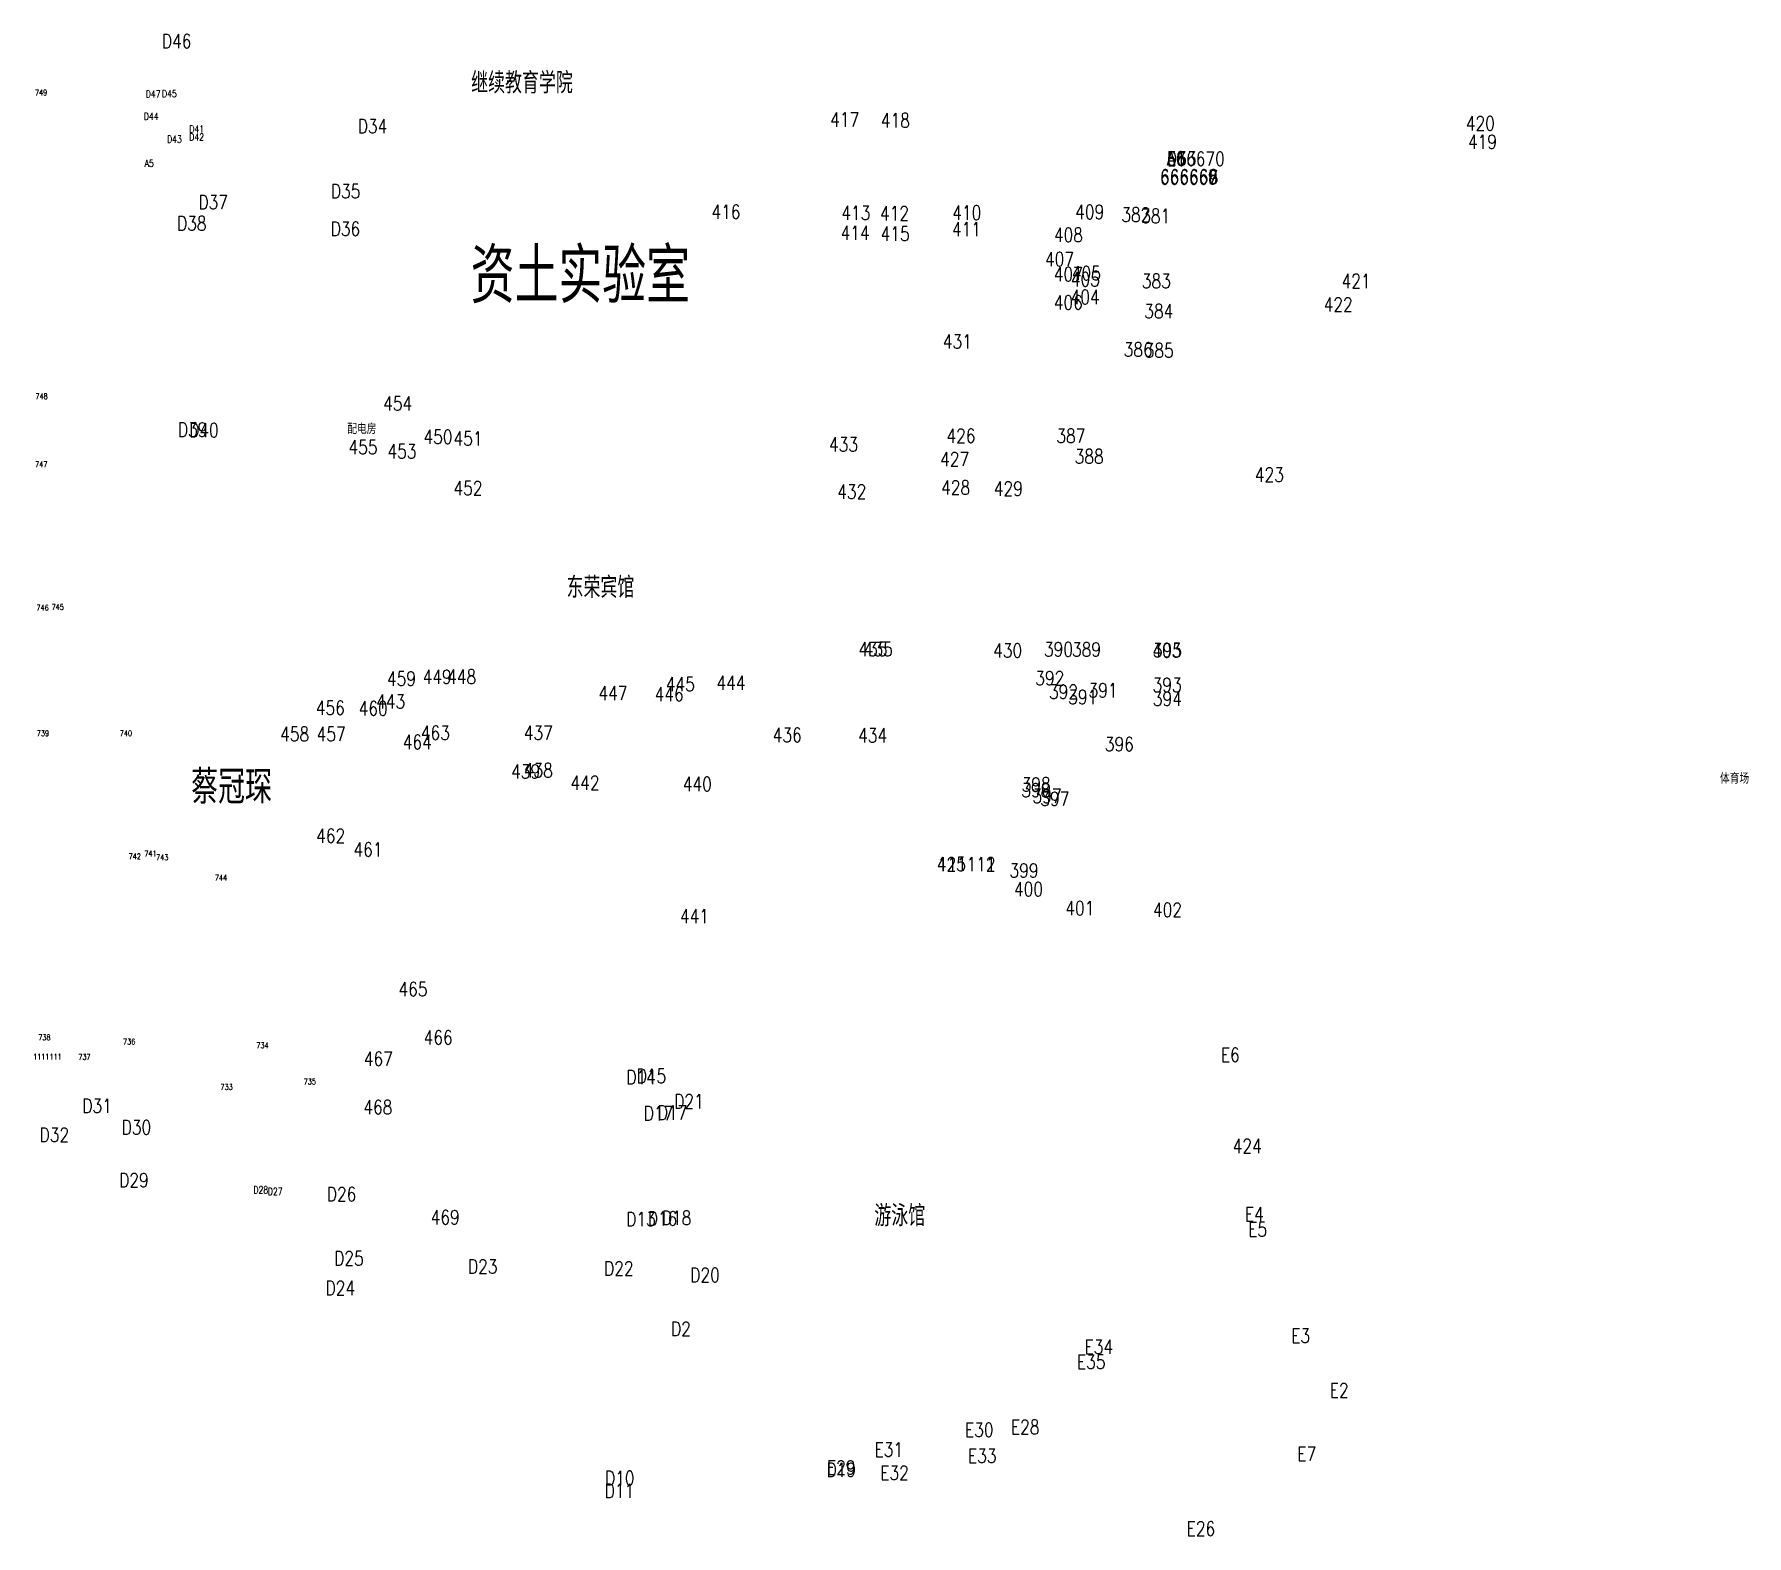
# Model space of a CAD drawing. Extents: x -992 to 2561, y -723 to 1492.
# Drawn here: x 350.7 to 593.3, y -124.6 to 88.2 of the extents above; entities that cross this region are included whole.
import ezdxf
from ezdxf.enums import TextEntityAlignment as Align

# ---------------------------------------------------------------- set-up
doc = ezdxf.new("R2010")
doc.units = 0
doc.header["$LTSCALE"] = 0.5
doc.layers.get('0').update_dxf_attribs({"linetype": 'CONTINUOUS'})
for name, color, linetype in [('JMD', 6, 'CONTINUOUS'), ('ZDH', 1, 'CONTINUOUS'), ('ZJ', 7, 'CONTINUOUS')]:
    doc.layers.add(name, color=color, linetype=linetype)
doc.styles.add('HZ', font='rs.shx', dxfattribs={"width": 0.8, "bigfont": 'hztxt.shx'})

msp = doc.modelspace()

# ---------------------------------------------------------------- texts
at = {"linetype": 'Continuous', "style": 'HZ', "width": 0.8}
for s, height, p in [('资土实验室', 7.765, (412.54, 50.05, 2.6)), ('蔡冠琛', 4.759, (372.95, -20.87, 2.6))]:
    msp.add_text(s, height=height, dxfattribs=at).set_placement(p)
at = {"layer": 'JMD', "linetype": 'Continuous', "style": 'HZ', "width": 0.8}
msp.add_text('配电房', height=1.5, dxfattribs=at).set_placement((397.12, 32.35, 2.6), align=Align.MIDDLE)
at = {"layer": 'ZDH', "linetype": 'Continuous', "style": 'HZ', "width": 0.8}
for s, height, p in [('D46', 2, (368.8, 86.16, 2.6)), ('749', 0.8, (350.81, 79.5, 2.6)), ('D47', 1, (366.51, 79.18, 2.6)), ('D45', 1, (368.81, 79.23, 2.6)), ('D44', 1, (366.24, 76.01, 2.6)), ('D41', 1, (372.68, 74.23, 2.6)), ('D34', 2, (396.54, 74.14, 2.6)), ('417', 2, (463.45, 75.06, 2.6)), ('417', 2, (463.45, 75.06, 2.6)), ('418', 2, (470.64, 74.96, 2.6)), ('418', 2, (470.64, 74.96, 2.6)), ('420', 2, (553.5, 74.53, 2.6)), ('D43', 1, (369.53, 72.79, 2.6)), ('D42', 1, (372.67, 73.11, 2.6)), ('419', 2, (553.81, 71.92, 2.6)), ('A5', 1, (366.34, 69.37, 2.6)), ('A6', 2, (511.14, 69.54, 2.6)), ('A6', 2, (511.14, 69.54, 2.6)), ('A6', 2, (511.14, 69.54, 2.6)), ('A6', 2, (511.14, 69.54, 2.6)), ('666670', 2, (511.13, 69.51, 2.6)), ('E1', 2, (511.14, 69.53, 2.6)), ('D33', 2, (511.14, 69.54, 2.6)), ('666666', 2, (510.16, 66.9, 2.6)), ('666667', 2, (510.16, 66.9, 2.6)), ('666669', 2, (510.15, 66.88, 2.6)), ('666668', 2, (510.19, 66.98, 2.6)), ('D35', 2, (392.72, 64.92, 2.6)), ('D37', 2, (373.97, 63.36, 2.6)), ('416', 2, (446.65, 61.99, 2.6)), ('416', 2, (446.65, 61.99, 2.6)), ('413', 2, (465.04, 61.85, 2.6)), ('413', 2, (465.04, 61.85, 2.6)), ('412', 2, (470.52, 61.78, 2.6)), ('412', 2, (470.52, 61.78, 2.6)), ('410', 2, (480.75, 61.88, 2.6)), ('410', 2, (480.75, 61.88, 2.6)), ('409', 2, (498.17, 61.98, 2.6)), ('409', 2, (498.17, 61.98, 2.6)), ('382', 2, (504.7, 61.6, 2.6)), ('382', 2, (504.7, 61.6, 2.6)), ('381', 2, (507.51, 61.41, 2.6)), ('381', 2, (507.51, 61.41, 2.6)), ('D38', 2, (370.94, 60.36, 2.6)), ('D36', 2, (392.7, 59.59, 2.6)), ('414', 2, (464.94, 59.02, 2.6)), ('415', 2, (470.6, 58.9, 2.6)), ('415', 2, (470.6, 58.9, 2.6)), ('411', 2, (480.71, 59.55, 2.6)), ('411', 2, (480.71, 59.55, 2.6)), ('408', 2, (495.15, 58.73, 2.6)), ('408', 2, (495.15, 58.73, 2.6)), ('407', 2, (493.89, 55.3, 2.6)), ('407', 2, (495.13, 53.16, 2.6)), ('405', 2, (497.55, 52.44, 2.6)), ('405', 2, (497.69, 53.32, 2.6)), ('383', 2, (507.6, 52.2, 2.6)), ('383', 2, (507.6, 52.2, 2.6)), ('421', 2, (535.9, 52.19, 2.6)), ('421', 2, (535.9, 52.19, 2.6)), ('406', 2, (495.13, 49.16, 2.6)), ('406', 2, (495.13, 49.16, 2.6)), ('404', 2, (497.52, 49.93, 2.6)), ('404', 2, (497.52, 49.93, 2.6)), ('384', 2, (507.95, 47.92, 2.6)), ('384', 2, (507.95, 47.92, 2.6)), ('422', 2, (533.37, 48.86, 76.56)), ('431', 2, (479.42, 43.62, 2.6)), ('431', 2, (479.42, 43.62, 2.6)), ('386', 2, (505.03, 42.49, 2.6)), ('386', 2, (505.03, 42.49, 2.6)), ('385', 2, (508.01, 42.37, 2.6)), ('385', 2, (508.01, 42.37, 2.6)), ('748', 0.8, (350.88, 36.48, 2.6)), ('454', 2, (400.14, 34.84, 2.6)), ('454', 2, (400.14, 34.84, 2.6)), ('D39', 2, (371.06, 31.14, 2.6)), ('D40', 2, (372.66, 31.07, 2.6)), ('450', 2, (405.85, 30.12, 2.6)), ('450', 2, (405.85, 30.12, 2.6)), ('451', 2, (410.1, 29.88, 2.6)), ('451', 2, (410.1, 29.88, 2.6)), ('426', 2, (479.93, 30.26, 2.6)), ('426', 2, (479.93, 30.26, 2.6)), ('387', 2, (495.5, 30.25, 2.6)), ('387', 2, (495.5, 30.25, 2.6)), ('455', 2, (395.23, 28.67, 2.6)), ('455', 2, (395.23, 28.67, 2.6)), ('453', 2, (400.74, 28.07, 2.6)), ('453', 2, (400.74, 28.07, 2.6)), ('433', 2, (463.29, 29.05, 2.6)), ('433', 2, (463.29, 29.05, 2.6)), ('388', 2, (498.09, 27.35, 2.6)), ('388', 2, (498.09, 27.35, 2.6)), ('747', 0.8, (350.83, 26.84, 2.6)), ('427', 2, (479.03, 26.97, 2.6)), ('427', 2, (479.03, 26.97, 2.6)), ('423', 2, (523.62, 24.76, 2.6)), ('423', 2, (523.62, 24.76, 2.6)), ('452', 2, (410.09, 22.86, 2.6)), ('452', 2, (410.09, 22.86, 2.6)), ('432', 2, (464.46, 22.35, 2.6)), ('432', 2, (464.46, 22.35, 2.6)), ('428', 2, (479.17, 22.95, 2.6)), ('428', 2, (479.17, 22.95, 2.6)), ('429', 2, (486.63, 22.78, 2.6)), ('429', 2, (486.63, 22.78, 2.6)), ('746', 0.8, (351.03, 6.52, 2.6)), ('745', 0.8, (353.17, 6.61, 2.6)), ('435', 2, (467.46, 0.04, 2.6)), ('435', 2, (468.2, 0.04, 2.6)), ('430', 2, (486.55, -0.15, 2.6)), ('430', 2, (486.55, -0.15, 2.6)), ('390', 2, (493.74, 0.02, 2.6)), ('390', 2, (493.74, 0.02, 2.6)), ('389', 2, (497.72, -0.01, 2.6)), ('389', 2, (497.72, -0.01, 2.6)), ('403', 2, (509.08, -0.13, 2.6)), ('403', 2, (509.08, -0.13, 2.6)), ('395', 2, (509.16, -0.1, 2.6)), ('395', 2, (509.16, -0.1, 2.6)), ('459', 2, (400.67, -4.14, 2.6)), ('459', 2, (400.67, -4.14, 2.6)), ('449', 2, (405.73, -3.87, 2.6)), ('449', 2, (405.73, -3.87, 2.6)), ('448', 2, (409.2, -3.86, 2.6)), ('448', 2, (409.2, -3.86, 2.6)), ('392', 2, (492.51, -4.06, 2.6)), ('447', 2, (430.63, -6.2, 2.6)), ('447', 2, (430.63, -6.2, 2.6)), ('446', 2, (438.59, -6.35, 2.6)), ('446', 2, (438.59, -6.35, 2.6)), ('445', 2, (440.17, -4.91, 2.6)), ('445', 2, (440.17, -4.91, 2.6)), ('444', 2, (447.35, -4.72, 2.6)), ('444', 2, (447.35, -4.72, 2.6)), ('392', 2, (494.46, -5.99, 2.6)), ('391', 2, (497.18, -6.74, 2.6)), ('391', 2, (500.05, -5.79, 2.6)), ('393', 2, (509.13, -5.03, 2.6)), ('393', 2, (509.13, -5.03, 2.6)), ('456', 2, (390.59, -8.26, 2.6)), ('456', 2, (390.59, -8.26, 2.6)), ('460', 2, (396.67, -8.35, 2.6)), ('460', 2, (396.67, -8.35, 2.6)), ('443', 2, (399.15, -7.37, 2.6)), ('443', 2, (399.15, -7.37, 2.6)), ('394', 2, (509.17, -7.01, 2.6)), ('394', 2, (509.17, -7.01, 2.6)), ('739', 0.8, (351.08, -11.28, 2.6)), ('740', 0.8, (362.84, -11.27, 2.6)), ('458', 2, (385.54, -11.98, 2.6)), ('458', 2, (385.54, -11.98, 2.6)), ('457', 2, (390.71, -11.98, 2.6)), ('457', 2, (390.71, -11.98, 2.6)), ('464', 2, (402.91, -13.11, 2.6)), ('464', 2, (402.91, -13.11, 2.6)), ('463', 2, (405.48, -11.82, 2.6)), ('463', 2, (405.48, -11.82, 2.6)), ('437', 2, (420.06, -11.81, 2.6)), ('437', 2, (420.06, -11.81, 2.6)), ('436', 2, (455.32, -12.12, 2.6)), ('434', 2, (467.41, -12.17, 2.6)), ('434', 2, (467.41, -12.17, 2.6)), ('396', 2, (502.36, -13.42, 2.6)), ('396', 2, (502.36, -13.42, 2.6)), ('439', 2, (418.26, -17.28, 2.6)), ('439', 2, (418.26, -17.28, 2.6)), ('438', 2, (420.06, -17.12, 2.6)), ('438', 2, (420.06, -17.12, 2.6)), ('442', 2, (426.68, -18.9, 2.6)), ('442', 2, (426.68, -18.9, 2.6)), ('440', 2, (442.58, -19.07, 2.6)), ('440', 2, (442.58, -19.07, 2.6)), ('398', 2, (490.53, -19.95, 2.6)), ('398', 2, (490.58, -19.12, 2.6)), ('397', 2, (492.11, -20.76, 2.6)), ('397', 2, (493.23, -21.16, 2.6)), ('462', 2, (390.65, -26.41, 2.6)), ('462', 2, (390.65, -26.41, 2.6)), ('461', 2, (395.94, -28.34, 2.6)), ('461', 2, (395.94, -28.34, 2.6)), ('742', 0.8, (364.08, -28.73, 2.6)), ('741', 0.8, (366.3, -28.32, 2.6)), ('743', 0.8, (367.97, -28.86, 2.6)), ('425', 2, (478.57, -30.42, 2.6)), ('425', 2, (478.57, -30.42, 2.6)), ('111112', 2, (478.66, -30.42, 2.6)), ('111111', 2, (478.66, -30.42, 2.6)), ('744', 0.8, (376.3, -31.75, 2.6)), ('399', 2, (488.85, -31.33, 2.6)), ('400', 2, (489.49, -33.96, 2.6)), ('400', 2, (489.49, -33.96, 2.6)), ('441', 2, (442.18, -37.8, 2.6)), ('441', 2, (442.18, -37.8, 2.6)), ('401', 2, (496.77, -36.66, 2.6)), ('401', 2, (496.77, -36.66, 2.6)), ('402', 2, (509.18, -36.9, 2.6)), ('402', 2, (509.18, -36.9, 2.6)), ('465', 2, (402.31, -48.14, 2.6)), ('465', 2, (402.31, -48.14, 2.6)), ('466', 2, (405.87, -54.99, 2.6)), ('466', 2, (405.87, -54.99, 2.6)), ('738', 0.8, (351.28, -54.36, 2.6)), ('736', 0.8, (363.29, -54.96, 2.6)), ('734', 0.8, (382.18, -55.5, 2.6)), ('E6', 2, (518.8, -57.43, 80.82)), ('1111111', 0.8, (350.55, -57.11, 2.6)), ('737', 0.8, (356.96, -57.12, 2.6)), ('467', 2, (397.4, -58, 2.6)), ('467', 2, (397.4, -58, 2.6)), ('733', 0.8, (377.1, -61.39, 2.6)), ('735', 0.8, (388.88, -60.62, 2.6)), ('D14', 2, (434.59, -60.61, 2.6)), ('D15', 2, (436.05, -60.43, 2.6)), ('D31', 2, (357.52, -64.66, 2.6)), ('468', 2, (397.33, -64.85, 2.6)), ('468', 2, (397.33, -64.85, 2.6)), ('D21', 2, (441.37, -64.02, 2.6)), ('D17', 2, (437.04, -65.72, 2.6)), ('D17', 2, (439.02, -65.62, 2.57)), ('D32', 2, (351.47, -68.76, 2.6)), ('D30', 2, (363.09, -67.7, 2.6)), ('424', 2, (520.48, -70.35, 2.6)), ('424', 2, (520.48, -70.35, 2.6)), ('D29', 2, (362.75, -75.18, 2.6)), ('D28', 1, (381.76, -76.06, 2.6)), ('D26', 2, (392.15, -77.17, 2.6)), ('D27', 1, (383.81, -76.29, 2.6)), ('469', 2, (406.87, -80.45, 2.6)), ('469', 2, (406.87, -80.45, 2.6)), ('D13', 2, (434.57, -80.7, 2.6)), ('D16', 2, (437.62, -80.63, 2.6)), ('D18', 2, (439.61, -80.53, 2.6)), ('E4', 2, (522.22, -80.01, 2.6)), ('E5', 2, (522.67, -82.15, 2.6)), ('D25', 2, (393.19, -86.26, 2.6)), ('D23', 2, (412.15, -87.41, 2.6)), ('D22', 2, (431.43, -87.71, 2.6)), ('D20', 2, (443.64, -88.62, 2.6)), ('D24', 2, (391.98, -90.47, 2.6)), ('D2', 2, (440.91, -96.24, 2.6)), ('E34', 2, (499.49, -98.81, 2.6)), ('E3', 2, (528.76, -97.22, 2.6)), ('E35', 2, (498.41, -100.91, 2.6)), ('E2', 2, (534.23, -104.96, 2.6)), ('E30', 2, (482.56, -110.57, 2.6)), ('E28', 2, (489.06, -110.15, 2.6)), ('E31', 2, (469.74, -113.36, 2.6)), ('E29', 2, (463.01, -115.9, 2.6)), ('E33', 2, (482.98, -114.23, 2.6)), ('E7', 2, (529.64, -113.96, 2.6)), ('D10', 2, (431.56, -117.39, 2.6)), ('D19', 2, (462.94, -116.23, 2.6)), ('E32', 2, (470.55, -116.66, 2.6)), ('D11', 2, (431.51, -119.19, 2.6)), ('E26', 2, (513.96, -124.56, 2.6))]:
    msp.add_text(s, height=height, dxfattribs=at).set_placement(p)
at = {"layer": 'ZJ', "linetype": 'Continuous', "style": 'HZ', "width": 0.8}
for s, height, p in [('继续教育学院', 3, (419.8, 81.44, 2.6)), ('东荣宾馆', 3, (430.92, 9.96, 2.6)), ('体育场', 1.5, (591.57, -17.18, 2.6)), ('游泳馆', 3, (473.32, -79.06, 2.6))]:
    msp.add_text(s, height=height, dxfattribs=at).set_placement(p, align=Align.MIDDLE)

doc.saveas('drawing.dxf')
